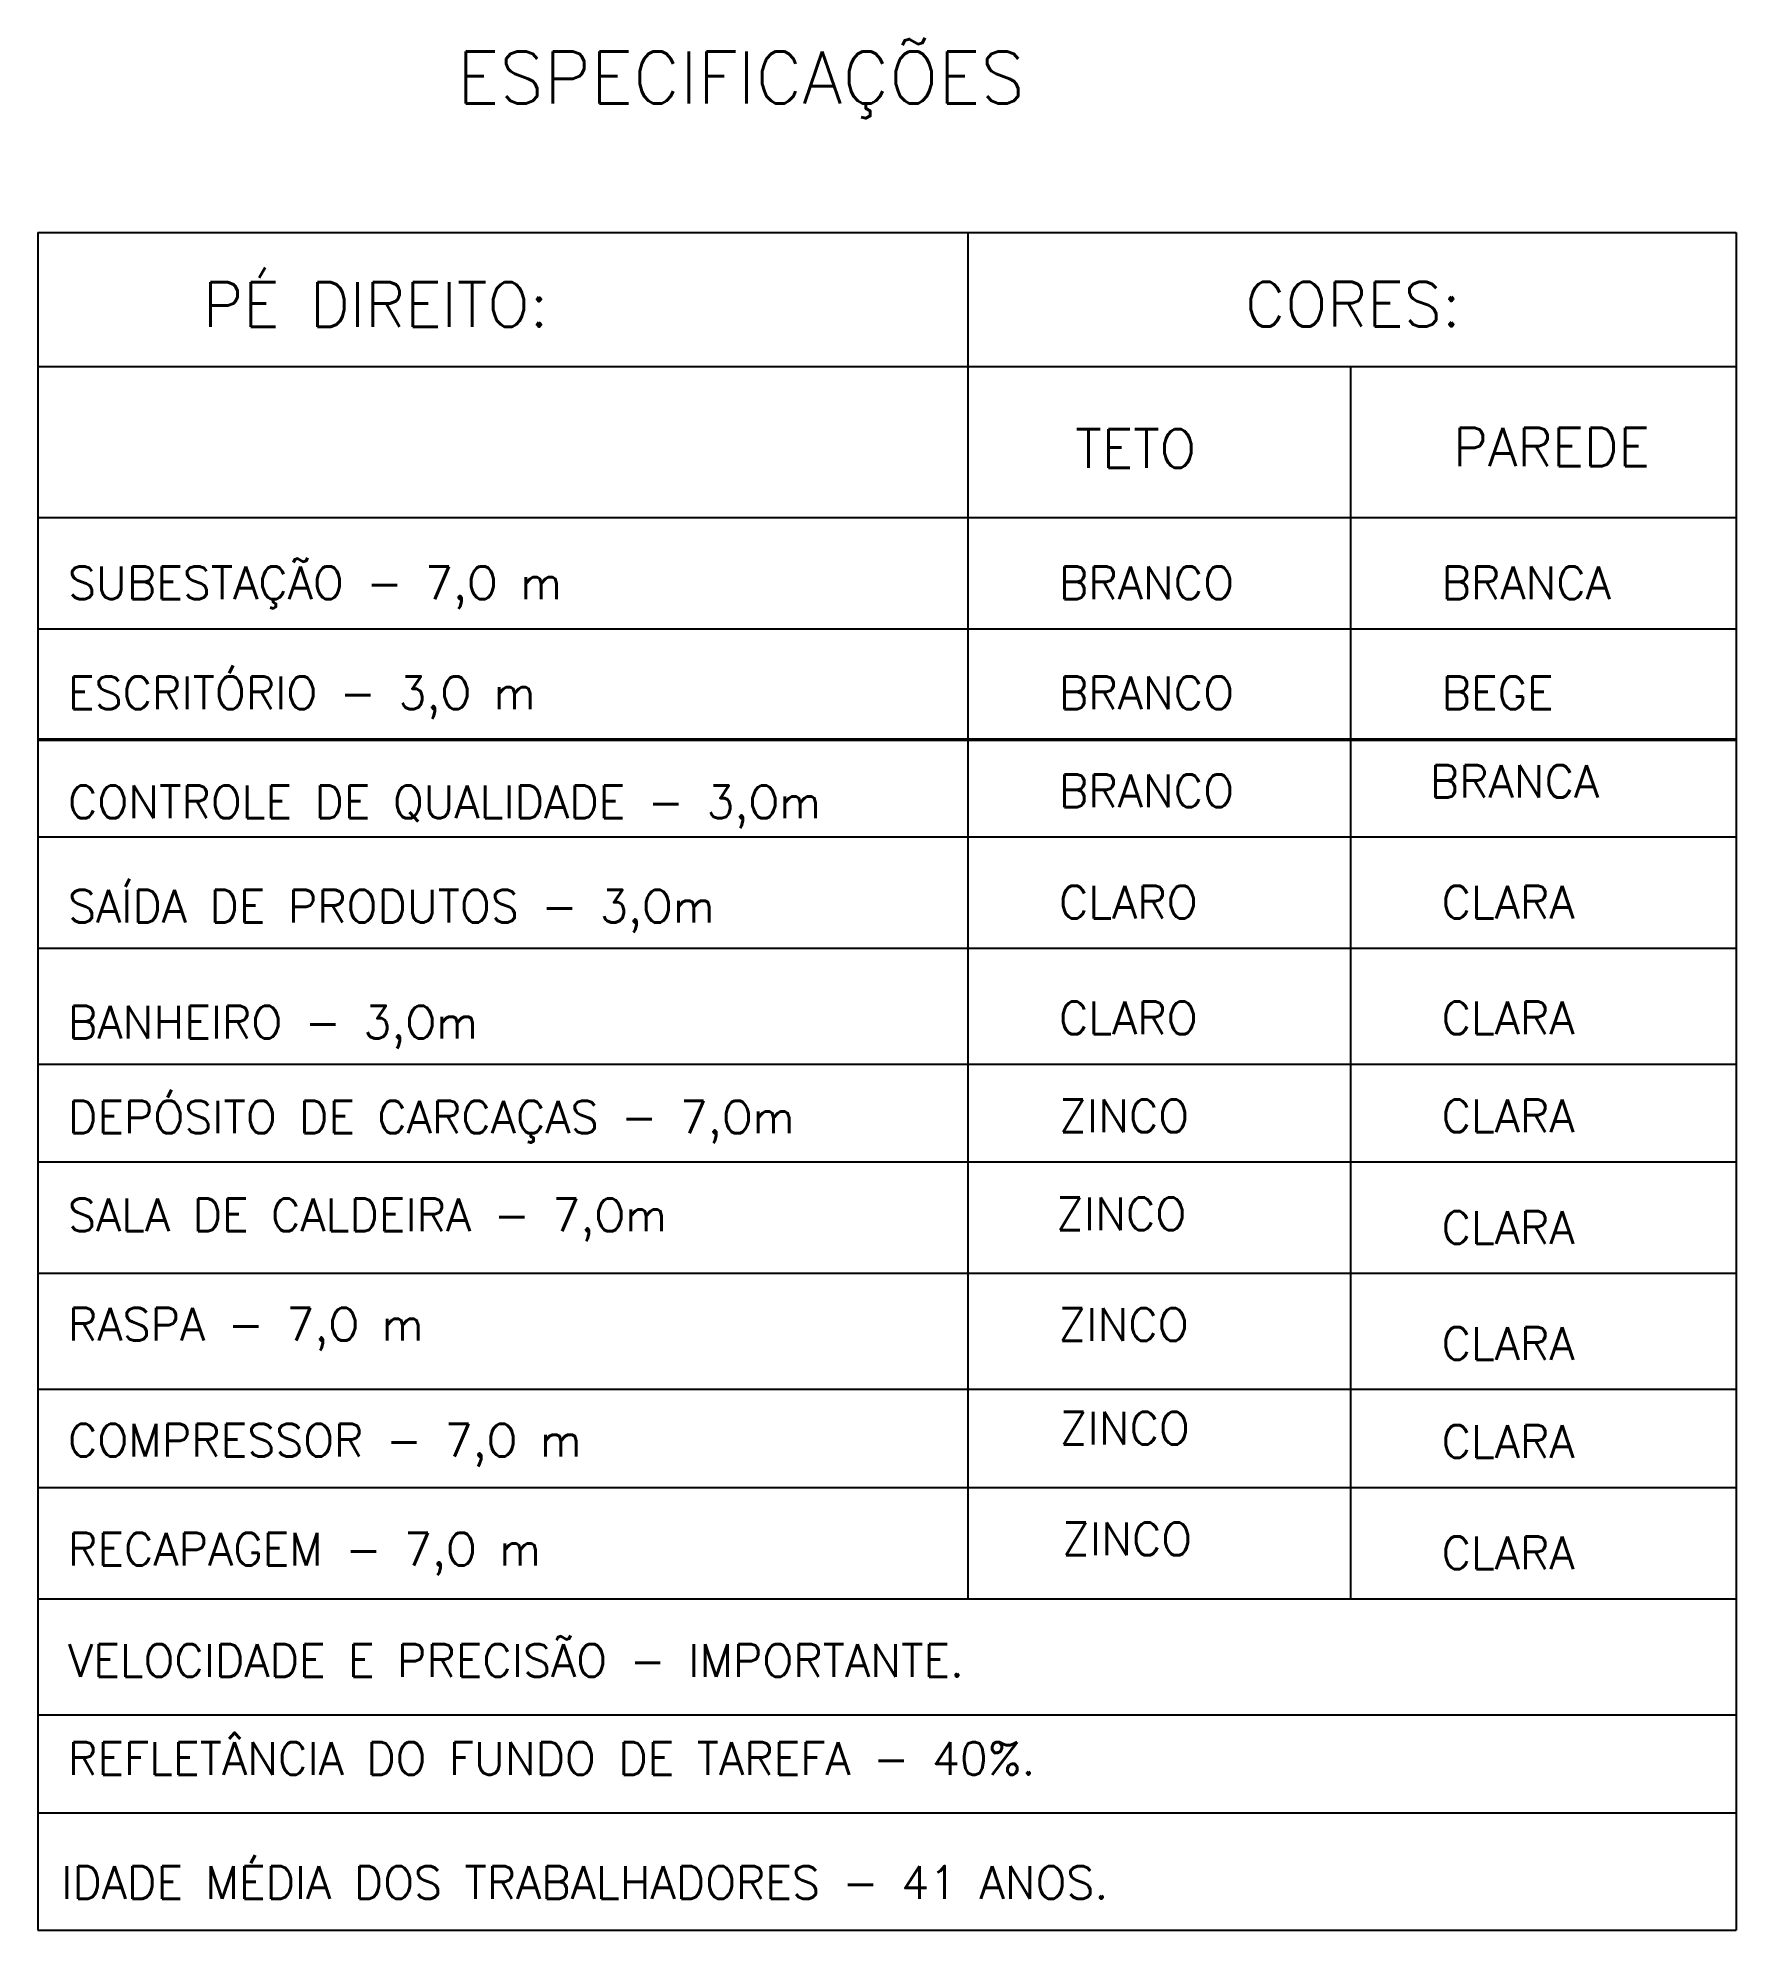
# Model space of a CAD drawing. Extents: x 196 to 343, y 12 to 148.
# Drawn here: x 254.56 to 265.99, y 48.75 to 61.5 of the extents above; entities that cross this region are included whole.
import ezdxf

# ---------------------------------------------------------------- set-up
doc = ezdxf.new("R2010")
doc.units = 0
doc.header["$MEASUREMENT"] = 0
doc.layers.add('_ARQ-TEXTO', color=4, linetype='CONTINUOUS')
doc.styles.add('ROMANS', font='romans')

msp = doc.modelspace()

# ---------------------------------------------------------------- texts
at = {"layer": '_ARQ-TEXTO', "style": 'ROMANS'}
for s, height, p in [('ESPECIFICAÇÕES', 0.35, (257.379, 61.057)), ('PÉ DIREITO:', 0.3, (255.668, 59.553)), ('CORES:', 0.3, (262.687, 59.555)), ('TETO', 0.26, (261.543, 58.603)), ('PAREDE', 0.26, (264.087, 58.613)), ('SUBESTAÇÃO - 7,O m', 0.22, (254.759, 57.719)), ('BRANCO', 0.22, (261.433, 57.719)), ('BRANCA', 0.22, (264.01, 57.719)), ('ESCRITÓRIO - 3,O m', 0.22, (254.759, 56.978)), ('BRANCO', 0.22, (261.433, 56.978)), ('BEGE', 0.22, (264.01, 56.978)), ('BRANCA', 0.22, (263.93, 56.381)), ('BRANCO', 0.22, (261.433, 56.318)), ('CONTROLE DE QUALIDADE - 3,Om', 0.22, (254.759, 56.242)), ('SAÍDA DE PRODUTOS - 3,Om', 0.22, (254.759, 55.54)), ('CLARO', 0.22, (261.433, 55.568)), ('CLARA', 0.22, (264.01, 55.568)), ('BANHEIRO - 3,Om', 0.22, (254.759, 54.759)), ('CLARO', 0.22, (261.433, 54.787)), ('CLARA', 0.22, (264.01, 54.787)), ('DEPÓSITO DE CARCAÇAS - 7,Om', 0.22, (254.759, 54.12)), ('ZINCO', 0.22, (261.433, 54.127)), ('CLARA', 0.22, (264.01, 54.127)), ('SALA DE CALDEIRA - 7,Om', 0.22, (254.759, 53.46)), ('ZINCO', 0.22, (261.413, 53.468)), ('CLARA', 0.22, (264.01, 53.376)), ('RASPA - 7,O m', 0.22, (254.759, 52.724)), ('ZINCO', 0.22, (261.429, 52.722)), ('CLARA', 0.22, (264.01, 52.595)), ('COMPRESSOR - 7,O m', 0.22, (254.759, 51.943)), ('ZINCO', 0.22, (261.437, 52.024)), ('CLARA', 0.22, (264.01, 51.935)), ('ZINCO', 0.22, (261.453, 51.278)), ('RECAPAGEM - 7,O m', 0.22, (254.759, 51.21)), ('CLARA', 0.22, (264.01, 51.185)), ('VELOCIDADE E PRECISÃO - IMPORTANTE.', 0.22, (254.759, 50.46)), ('REFLETÂNCIA DO FUNDO DE TAREFA - 40%%%.', 0.22, (254.759, 49.8)), ('IDADE MÉDIA DOS TRABALHADORES - 41 ANOS.', 0.22, (254.713, 48.964))]:
    msp.add_text(s, height=height, dxfattribs=at).set_placement(p)

# ---------------------------------------------------------------- linework, layer by layer
at = {"layer": '_ARQ-TEXTO', "linetype": 'Continuous'}
for p, q in [((254.556, 60.187), (265.994, 60.187)), ((254.556, 60.187), (254.556, 48.753)), ((260.819, 60.187), (260.819, 50.985)), ((265.994, 60.187), (265.994, 48.753)), ((254.556, 59.286), (265.994, 59.286)), ((263.396, 59.286), (263.396, 50.985)), ((254.556, 58.269), (265.994, 58.269)), ((254.556, 57.519), (265.994, 57.519)), ((254.556, 56.778), (265.994, 56.778)), ((254.556, 56.768), (265.994, 56.768)), ((254.556, 56.118), (265.994, 56.118)), ((254.556, 55.368), (265.994, 55.368)), ((254.556, 54.587), (265.994, 54.587)), ((254.556, 53.927), (265.994, 53.927)), ((254.556, 53.177), (265.994, 53.177)), ((254.556, 52.396), (265.994, 52.396)), ((254.556, 51.735), (265.994, 51.735)), ((254.556, 50.985), (265.994, 50.985)), ((254.556, 50.204), (265.994, 50.204)), ((254.556, 49.544), (265.994, 49.544)), ((254.556, 48.753), (265.994, 48.753))]:
    msp.add_line(p, q, dxfattribs=at)

msp.set_redraw_order([(e.dxf.handle, doc.entitydb.next_handle()) for e in msp.query("TEXT MTEXT ATTDEF DIMENSION ARC_DIMENSION")])  # texts and dimensions are drawn at this point

doc.saveas('drawing.dxf')
